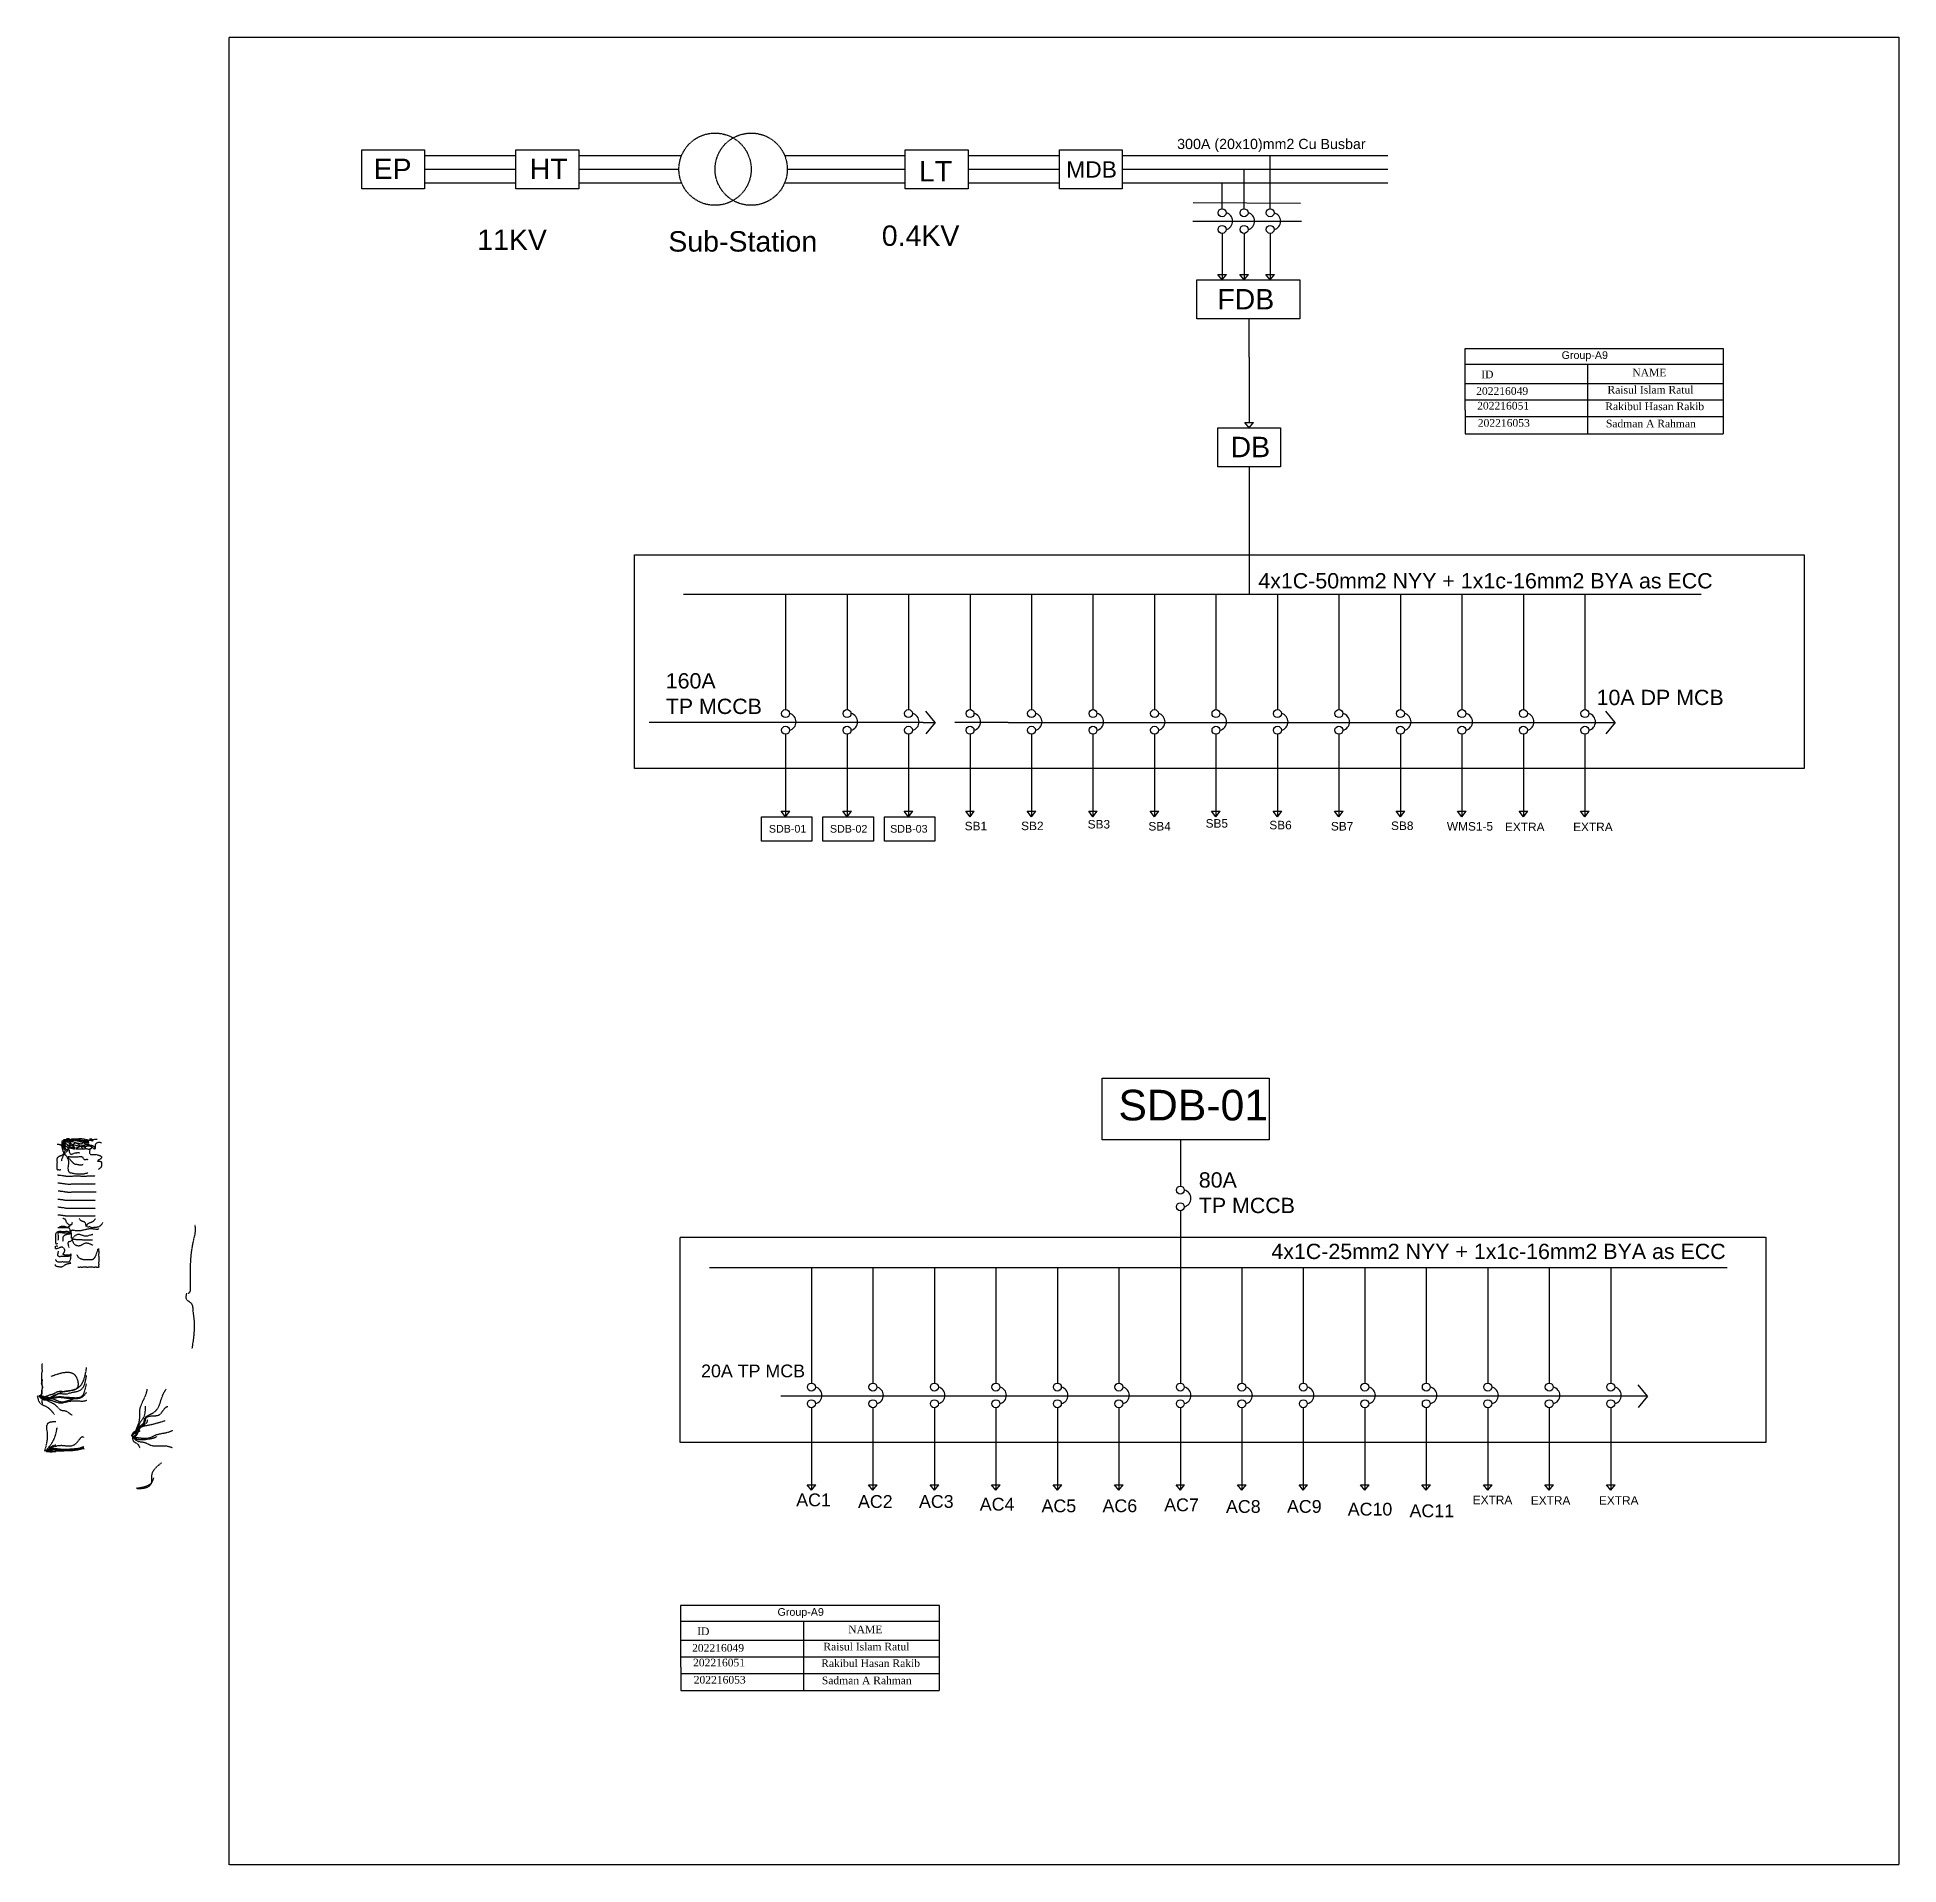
# Model space of a CAD drawing. Header units: inches. Extents: x -913 to 64634, y -1481 to 18188.
# Drawn here: x 3946 to 23657, y -1251 to 18095 of the extents above; entities that cross this region are included whole.
import ezdxf

# ---------------------------------------------------------------- set-up
doc = ezdxf.new("R2010")
doc.units = ezdxf.units.IN
doc.header["$MEASUREMENT"] = 0
doc.linetypes.add('HIDDEN', pattern=[9.525, 6.35, -3.175])
for name, color, linetype in [('AC SDB', 14, 'Continuous'), ('DB TO SDB', 7, 'Continuous'), ('DB wire', 240, 'Continuous'), ('SB Wire', 11, 'Continuous'), ('SLD CONNECTION', 160, 'Continuous')]:
    doc.layers.add(name, color=color, linetype=linetype)
doc.layers.add('ETEXT', color=152, linetype='Continuous', lineweight=5)
doc.styles.add('JASIM', font='times.ttf')
doc.styles.get("Standard").update_dxf_attribs({"font": 'arial.ttf'})

msp = doc.modelspace()

# ---------------------------------------------------------------- texts
at = {"layer": 'ETEXT', "lineweight": 5, "style": 'JASIM'}
for s, p in [('NAME', (20836, 14505.1)), ('202216049', (19182.2, 14309.4)), ('ID', (19236.2, 14484.9)), ('Raisul Islam Ratul', (20572.7, 14322.9)), ('202216051', (19192.6, 14154.1)), ('Rakibul Hasan Rakib', (20549.4, 14147.4)), ('202216053', (19199.4, 13971.9)), ('Sadman A Rahman', (20556.1, 13965.1)), ('ID', (10933.7, 1179.9)), ('NAME', (12533.5, 1200.1)), ('202216049', (10879.7, 1004.4)), ('Raisul Islam Ratul', (12270.2, 1017.9)), ('202216051', (10890.1, 849.1)), ('Rakibul Hasan Rakib', (12246.9, 842.4)), ('202216053', (10896.9, 666.9)), ('Sadman A Rahman', (12253.6, 660.1))]:
    msp.add_text(s, height=81, dxfattribs=at).set_placement(p)
at = {"layer": 'SB Wire', "linetype": 'HIDDEN'}
for p in [(20087, 14689.6), (11784.5, 1384.6)]:
    msp.add_text('Group-A9', height=81, dxfattribs=at).set_placement(p)
at = {"layer": 'SLD CONNECTION'}
for s, height, p in [('300A (20x10)mm2 Cu Busbar', 108, (16016, 16911.4)), ('EP', 216, (7506.5, 16593.8)), ('HT', 216, (9161, 16593.8)), ('LT', 216, (13281.5, 16568.3)), ('MDB', 172.8, (14841.5, 16608.8)), ('11KV', 216, (8604.5, 15843.1)), ('Sub-Station', 216, (10628, 15825.8)), ('0.4KV', 216, (12888.5, 15886.6)), ('FDB', 216, (16440.5, 15213.8)), ('DB', 216, (16581.5, 13649.3)), ('SDB-01', 81, (11693, 9675.1)), ('SDB-02', 81, (12339.5, 9675.1)), ('SDB-03', 81, (12977, 9675.1)), ('SB1', 90, (13766, 9699.8)), ('SB2', 90, (14363.9, 9701.3)), ('SB3', 90, (15068.2, 9719)), ('SB4', 90, (15711.5, 9697.5)), ('SB5', 90, (16317.1, 9727.9)), ('SB6', 90, (16991.6, 9710)), ('SB7', 90, (17643.8, 9697.5)), ('SB8', 90, (18280.5, 9702.9)), ('WMS1-5', 90, (18872, 9696.3)), ('EXTRA', 90, (19487, 9690.8)), ('EXTRA', 90, (20208.5, 9690.8)), ('SDB-01', 324, (15394.2, 6628.6)), ('20A TP MCB', 135, (10975.2, 3909.2)), ('AC1', 135, (11982.5, 2544.2)), ('AC2', 135, (12636.6, 2526.7)), ('AC3', 135, (13282.4, 2527.3)), ('AC4', 135, (13925.9, 2498.3)), ('AC5', 135, (14580.1, 2480.8)), ('AC6', 135, (15225.8, 2481.5)), ('AC7', 135, (15878.9, 2491.7)), ('AC8', 135, (16533.1, 2474.2)), ('AC9', 135, (17178.8, 2474.8)), ('AC10', 135, (17822.3, 2445.8)), ('AC11', 135, (18476.5, 2428.3)), ('EXTRA', 90, (19145.8, 2566.1)), ('EXTRA', 90, (19760.7, 2560.6)), ('EXTRA', 90, (20482.2, 2560.6))]:
    msp.add_text(s, height=height, dxfattribs=at).set_placement(p)
at = {"layer": 'SLD CONNECTION', "linetype": 'HIDDEN'}
for s, p in [('4x1C-50mm2 NYY + 1x1c-16mm2 BYA as ECC', (16875.5, 12260.3)), ('10A DP MCB', (20457.5, 11025.1)), ('4x1C-25mm2 NYY + 1x1c-16mm2 BYA as ECC', (17013.7, 5161.1))]:
    msp.add_text(s, height=162, dxfattribs=at).set_placement(p)
at = {"layer": 'SLD CONNECTION', "linetype": 'HIDDEN', "char_height": 162, "width": 1535.889, "attachment_point": 1}
for s, insert in [('160A \\PTP MCCB', (10601, 11363)), ('80A \\PTP MCCB', (16245.4, 6079.4))]:
    msp.add_mtext(s, dxfattribs=dict(at, insert=insert))

# ---------------------------------------------------------------- linework, layer by layer
at = {"layer": 'AC SDB', "linetype": 'HIDDEN'}
for points in [[(4946, 3290.9), (4955.4, 3311.1), (4967.5, 3329.1), (4978, 3337.6), (4987, 3343.1), (5002.5, 3376.1), (5014, 3404.1), (5031, 3479.3), (5032.5, 3560.1), (5057.5, 3640.6), (5091.2, 3713.3), (5110.7, 3780.3), (5111, 3782.6)], [(4952, 3291.6), (4959.4, 3306.1), (4961.8, 3310.9), (4967.5, 3317.6), (5003, 3347.6), (5019, 3371.1), (5045.5, 3402.1), (5072, 3425.1), (5086, 3475.6), (5134, 3512.6), (5202, 3555.6), (5246.5, 3633.6), (5268.5, 3705.1), (5310.5, 3784)], [(4950, 3284.5), (4955.4, 3297.1), (4964.3, 3311.2), (4984.5, 3324.6), (5028, 3369.6), (5067.5, 3408.6), (5086, 3433.1), (5102.5, 3483.1), (5138, 3498.6), (5238.5, 3513.1), (5283, 3564.1), (5327, 3601.5), (5327.5, 3601.6)], [(4952, 3290.1), (4971, 3326.6), (4993, 3344.1), (5040, 3437.6), (5070.5, 3479.4), (5089, 3542.6), (5092.8, 3603.2)], [(4950, 3279.2), (4994.5, 3293.6), (5037.4, 3375.4), (5104.5, 3400.4), (5304.6, 3451.9)], [(4952, 3290.1), (4971, 3313.1), (5004, 3323.1), (5021.5, 3341.6), (5037.5, 3375.6), (5080, 3407.6), (5110.3, 3454.9), (5110, 3455.1)], [(4950, 3279.2), (5047.5, 3266.6), (5152, 3275.1), (5186.5, 3293.1), (5259, 3314.1), (5356.7, 3337.9), (5378, 3348.2)], [(4950, 3279.2), (4980.3, 3293.7), (5031.1, 3340.8), (5034.9, 3342.6)], [(4950, 3279.2), (5007, 3254.1), (5122, 3256.6), (5189.5, 3271.7), (5212.1, 3282)], [(4953.7, 3268.5), (4961.4, 3237), (5011.6, 3200.1), (5030.6, 3162.6)], [(4955.4, 3276.4), (5026, 3228.6), (5078.5, 3221.6), (5141.6, 3192.7), (5262, 3183.6), (5346.6, 3175.7), (5376.7, 3164.4)], [(4996.7, 2736.6), (5143.5, 2779.6), (5147.5, 2782.6), (5159.3, 2860.1), (5265.8, 3007.6)], [(5003.8, 2731.5), (5133.8, 2761.2), (5182, 2846.5)]]:
    msp.add_spline(points, degree=3, dxfattribs=at)
at = {"layer": 'DB TO SDB', "linetype": 'HIDDEN'}
for points in [[(10269.5, 12614.3), (22655, 12614.3), (22655, 10353.8), (10269.5, 10353.8)], [(10753.2, 5392.6), (22249.2, 5392.6), (22249.2, 3220.6), (10753.2, 3220.6)]]:
    msp.add_lwpolyline(points, close=True, dxfattribs=at)
for points in [[(5543.1, 4798.7), (5558.9, 4808.1), (5568.9, 4862), (5567.9, 4985.5), (5570.4, 5123), (5606.9, 5381.2), (5616.2, 5515.6), (5615.9, 5516.5)], [(5526.2, 4798.7), (5526.3, 4733.4), (5570.5, 4698.8), (5594.5, 4612.5), (5605, 4518), (5605, 4380.4), (5583.5, 4209)]]:
    msp.add_spline(points, degree=3, dxfattribs=at)
at = {"layer": 'DB wire', "linetype": 'HIDDEN'}
for points in [[(4464.8, 4011.3), (4430.9, 3869.3), (4390.9, 3806.8), (4313.9, 3770.3), (4225.4, 3756.8), (4157.9, 3753.3), (4104.9, 3726.8), (4060.2, 3716.5), (4004.4, 3694.3), (3965.6, 3714.5)], [(4094.1, 3921.1), (4352.1, 3922.7), (4367.2, 3794.3), (4221.2, 3756.1), (4060.8, 3684.9), (3965.6, 3714.5)], [(3975.4, 3718.3), (3979.4, 3720.3), (3982.9, 3721.8), (3988.8, 3725.3), (3991.9, 3731.3), (3994.9, 3751.3), (3994.9, 3768.8), (4002.9, 3803.3), (3998.4, 3823.8), (3992.9, 3840.3), (3994.4, 3861.3), (3994.9, 3885.3), (3995.9, 3930.8), (3996.9, 3960.3), (4000.4, 3974.3), (4000.4, 3985.8), (4000.4, 3991.3), (3999.4, 3992.8), (3998.4, 4006.3), (3997.9, 4019.3), (3997.9, 4038.8), (3997.9, 4049.3), (4000.4, 4052.8), (4004.4, 4053.7)], [(4464.8, 3927.3), (4450.4, 3859.3), (4429.4, 3801.8), (4394.4, 3767.8), (4300.9, 3743.3), (4253.9, 3730.8), (4169.4, 3733.8), (4090.4, 3697.8), (3987.8, 3685.3), (3960.8, 3714.5)], [(4464.8, 3839.3), (4445.9, 3764.8), (4425.3, 3716.7), (4410.4, 3702.3), (4355.9, 3689.8), (4293.9, 3693.3), (4228.4, 3697.8), (4185.4, 3701.3), (4150.9, 3698.3), (4117.4, 3692.8), (4080.4, 3687.3), (4049.4, 3682.8), (4005.7, 3676.8), (3965.6, 3714.5)], [(4464.8, 3746.8), (4421.4, 3699.3), (4303.9, 3681.8), (4234.3, 3689.6), (4159.9, 3693.8), (4081.4, 3679.8), (3965.6, 3714.5)], [(3976, 3721.2), (3980.3, 3717), (3993.9, 3727.8), (3996.9, 3740.8), (3996.9, 3771.3), (4004.4, 3806.8), (3998.4, 3832.3), (4000.4, 3882.3), (4000.4, 3885.3)], [(3945.7, 3714.5), (3977, 3634.8), (4041, 3600.2), (4127.7, 3514.7)], [(3965.6, 3714.5), (4021.9, 3693.8), (4047.4, 3669.8), (4125.6, 3626.3), (4210.8, 3558.3), (4241.1, 3555.1), (4314.4, 3511.2), (4316.3, 3510.5)], [(3965.6, 3714.5), (3976.4, 3714.5), (4000.4, 3714.5)], [(3965.6, 3714.5), (4022.9, 3670.8), (4059.9, 3670.8), (4197.9, 3638.3), (4257.9, 3650.3), (4385.9, 3659.3), (4467.6, 3665.2), (4470.3, 3666.3)], [(4335.2, 3679.9), (4272.3, 3660.8), (4213.8, 3646.8), (4120.5, 3676.1), (3965.6, 3714.5)], [(3972.7, 3718.1), (3992.3, 3701.5), (4000.4, 3688.8), (4000.4, 3680.8), (3995.4, 3658.2), (3996.6, 3638.2), (4004.4, 3634.8)], [(4040.6, 3125.6), (4092.5, 3121.5), (4145.9, 3126)]]:
    msp.add_spline(points, degree=3, dxfattribs=at)
at = {"layer": 'DB wire', "color": 30, "linetype": 'HIDDEN', "true_color": 0xf26722}
for points in [[(4026.1, 3128.3), (4053.5, 3325.5), (4046.9, 3386.2), (4056.1, 3417.8), (4143.9, 3440)], [(4033.2, 3126.4), (4128.4, 3265.3), (4156.9, 3378.6)], [(4038.4, 3132.6), (4199.7, 3189.1), (4360.2, 3213.2), (4435.6, 3274.3), (4437, 3271.4)], [(4038.4, 3132.6), (4117.7, 3155.9), (4179.4, 3151.1), (4205.1, 3149.6), (4260.3, 3150), (4321.7, 3151.8), (4345.1, 3154.5), (4392, 3160.6), (4439.6, 3179.6)], [(4040.3, 3133.3), (4091.6, 3175.4), (4143.9, 3195.4)], [(4040.6, 3125.6), (4131.5, 3146), (4192.3, 3143.8), (4378.5, 3154.6), (4422.1, 3160), (4439.3, 3166)], [(4040.6, 3125.6), (4287, 3134.5), (4408, 3150.9), (4438.5, 3149.8), (4438.7, 3149.4)]]:
    msp.add_spline(points, degree=3, dxfattribs=at)
at = {"layer": 'Defpoints', "linetype": 'HIDDEN'}
msp.add_lwpolyline([(5977, 18095), (23657, 18095), (23657, -1251), (5977, -1251)], close=True, dxfattribs=at)
at = {"layer": 'SB Wire'}
for p, q in [((19064.4, 14633.4), (21798.1, 14633.4)), ((19064.4, 14147.4), (19064.4, 14633.4)), ((20360.4, 14633.4), (20360.4, 13897.6)), ((21798.1, 14633.4), (21798.1, 13897.6)), ((19064.4, 14430.9), (21798.1, 14430.9)), ((19061, 14255.4), (21798.1, 14255.4)), ((19064.4, 14147.4), (19064.4, 13897.6)), ((19067.7, 14079.9), (21798.1, 14079.9)), ((19064.4, 13897.6), (21798.1, 13897.6)), ((10761.9, 1328.4), (13495.6, 1328.4)), ((10761.9, 842.4), (10761.9, 1328.4)), ((12057.9, 1328.4), (12057.9, 592.6)), ((13495.6, 1328.4), (13495.6, 592.6)), ((10761.9, 1125.9), (13495.6, 1125.9)), ((10758.5, 950.4), (13495.6, 950.4)), ((10761.9, 842.4), (10761.9, 592.6)), ((10761.9, 592.6), (13495.6, 592.6)), ((10765.2, 774.9), (13495.6, 774.9))]:
    msp.add_line(p, q, dxfattribs=at)
for points in [[(19061, 14633.4), (21801.5, 14633.4), (21801.5, 14797.6), (19061, 14797.6)], [(10758.5, 1328.4), (13499, 1328.4), (13499, 1492.6), (10758.5, 1492.6)]]:
    msp.add_lwpolyline(points, close=True, dxfattribs=at)
at = {"layer": 'SB Wire', "linetype": 'HIDDEN'}
for centre, radius, start, end in [((4474.8, 6369.1), 257.4, 169.09505, 188.28861), ((4352.5, 6396), 136.3, 188.11747, 209.94782), ((4203.3, 5437.9), 100, 355.47969, 6.57594), ((4273.1, 5204.1), 31.7, 340.32208, 21.46161)]:
    msp.add_arc(centre, radius, start, end, dxfattribs=at)
for points in [[(4266.7, 6316.2), (4243, 6312.1), (4224.7, 6274.5), (4155.5, 6227.2), (4154, 6201.9), (4155.5, 6186.6)], [(4218.5, 6332), (4197.1, 6365.6), (4157.5, 6373.1)], [(4274.7, 6316.2), (4210, 6229.9), (4200.7, 6196.5)], [(4209.1, 6415.5), (4206.1, 6364.8), (4222, 6294.3), (4256.3, 6249.6), (4264.3, 6241.6)], [(4221.6, 6415.5), (4257.7, 6350.7), (4333.3, 6328), (4331.8, 6328)], [(4222.5, 6332), (4245.2, 6385.7), (4245.2, 6386.7), (4245.2, 6392)], [(4224.9, 6427.7), (4420.6, 6418.6), (4452.9, 6414.8), (4492.9, 6421.1), (4584.9, 6430.1)], [(4224.9, 6423.9), (4388.3, 6415.2), (4482.7, 6390.4)], [(4224.9, 6417.6), (4233.3, 6408.3), (4253.5, 6380.9), (4273.5, 6362.2), (4339.5, 6336)], [(4562, 6332), (4548.4, 6350.9), (4473.2, 6354.4), (4336.2, 6368.2), (4224.9, 6417.6)], [(4224.9, 6417.6), (4297.9, 6387.5), (4297.4, 6385.3)], [(4224.9, 6417.6), (4339.8, 6398.5), (4378.4, 6377.6), (4428.5, 6328.3)], [(4224.9, 6415.5), (4232.3, 6369.7), (4240.5, 6344.7), (4252.8, 6318.3), (4266.7, 6316.2)], [(4224.9, 6328), (4226.1, 6326.4), (4238.2, 6328)], [(4225, 6417.6), (4366.3, 6414.2), (4552.2, 6328)], [(4258.5, 6434.1), (4248.7, 6413.2), (4248.7, 6412.2)], [(4284.2, 6434.9), (4258.9, 6434.8)], [(4261.3, 6366.7), (4280, 6367.2), (4290.3, 6374.1)], [(4292.3, 6374.1), (4277.3, 6329.8), (4266.2, 6329.3)], [(4278.5, 6324.2), (4286, 6324.4), (4286, 6324)], [(4281.7, 6316.4), (4296, 6274.1), (4347, 6283.9), (4387.4, 6287.3), (4393, 6287.1)], [(4292.3, 6382.1), (4294.2, 6409.7), (4284.2, 6434.9)], [(4343.2, 6336), (4332.4, 6354.5), (4294.3, 6374.1), (4294.3, 6374.3)], [(4482.8, 6419.3), (4431.5, 6430.4), (4417.5, 6432.4), (4374, 6431.4), (4359.5, 6431.4), (4345.8, 6430.7), (4298, 6418.6), (4297.9, 6409.6), (4299.6, 6408.6), (4297.9, 6407.1)], [(4347.5, 6336), (4326.7, 6347.7), (4337, 6386.1), (4385, 6386.1), (4425, 6386.1), (4452, 6407.1), (4482.7, 6407.1), (4482.7, 6419.3)], [(4343.9, 6328), (4334, 6324.4), (4327.8, 6328)], [(4355.5, 6336), (4391.2, 6349.6), (4486.3, 6376.6), (4488.3, 6376.6)], [(4355.5, 6328), (4397.4, 6326.3), (4437.4, 6327.5)], [(4436.3, 6351.5), (4450.6, 6338.3), (4505.7, 6324.4), (4510.7, 6324.4)], [(4437.4, 6327.5), (4452.8, 6327.5), (4454.7, 6347.7)], [(4532, 6410.6), (4486.6, 6413.1), (4490.3, 6384.6)], [(4490.3, 6376.6), (4496.5, 6366.6), (4520.3, 6367), (4515, 6328.1), (4503.8, 6328.8)], [(4502.7, 6316.4), (4502.5, 6274.1), (4556.5, 6268.6), (4625.1, 6229.2), (4584.7, 6199.2), (4625.1, 6189.6), (4627, 6166.9), (4625.1, 6142.6), (4590, 6108.8)], [(4498.8, 6433.9), (4522.6, 6432.6), (4531.9, 6410.6)], [(4507.3, 6324.3), (4501.6, 6324.4), (4500.1, 6323.2), (4499.9, 6323.6)], [(4558, 6328), (4549.6, 6325.5), (4547.5, 6328), (4547.5, 6327.5)], [(4562, 6330), (4581.5, 6393.4), (4621.9, 6389.5), (4622.2, 6388.5)], [(4155.5, 6185.6), (4153.5, 6167.4), (4154, 6145.9), (4155.5, 6137.5), (4155.5, 6138.6), (4153.5, 6116.2), (4155.5, 6108.8), (4155.5, 6106.9), (4161.5, 6106.9), (4171.5, 6106.9), (4191.5, 6106.9), (4195.7, 6108.8)], [(4259.9, 6241.6), (4277.5, 6191.2), (4271.5, 6134.9), (4288.8, 6077.7), (4321.4, 6070.2), (4360, 6062.4), (4389.8, 6063.3), (4412, 6061.4), (4449.5, 6066.4), (4485.5, 6075.1)], [(4268.3, 6243.1), (4295.8, 6211.9), (4347, 6166.6), (4375.5, 6162.9), (4392, 6158.9), (4398.6, 6157.8), (4430.6, 6166.6), (4431.5, 6168.2)], [(4272.3, 6245.6), (4350, 6243.1), (4386.7, 6244.5), (4421.9, 6243.1), (4444.1, 6215.3), (4479.7, 6215.7), (4483.5, 6213.6)], [(4159.5, 6051.7), (4218, 6044.9), (4247.2, 6040.2), (4325.4, 6040.2), (4403.7, 6040.2), (4482, 6040.2), (4560.2, 6040.2)], [(4163.5, 5968.1), (4222, 5961.2), (4251.1, 5956.5), (4329.4, 5956.5), (4407.6, 5956.5), (4485.9, 5956.5), (4564.2, 5956.5)], [(4163.6, 5795.9), (4222, 5789), (4251.2, 5784.3), (4329.5, 5784.3), (4407.7, 5784.3), (4486, 5784.3), (4564.2, 5784.3)], [(4167.6, 5883.4), (4226, 5876.5), (4255.2, 5871.8), (4333.4, 5871.8), (4411.7, 5871.8), (4490, 5871.8), (4568.2, 5871.8)], [(4163.6, 5712.4), (4222, 5705.5), (4251.2, 5700.8), (4329.4, 5700.8), (4407.7, 5700.8), (4486, 5700.8), (4564.2, 5700.8)], [(4163.6, 5630.4), (4222, 5623.5), (4251.2, 5618.8), (4329.4, 5618.8), (4407.7, 5618.8), (4486, 5618.8), (4564.2, 5618.8)], [(4290.9, 5504.8), (4280.7, 5526.1), (4257, 5547.4), (4249.4, 5571), (4223.5, 5588.7), (4217.3, 5589.6)], [(4290.9, 5504.8), (4302.2, 5525.9), (4315.1, 5527.5), (4318, 5546.3), (4318.6, 5546.3)], [(4465.8, 5505.2), (4458, 5535.9), (4451.7, 5547.8), (4412.7, 5563.8), (4390.3, 5590.2)], [(4469.5, 5505.2), (4479.5, 5530.9), (4504.7, 5547.4), (4537.4, 5561.1), (4563.3, 5590)], [(4477.5, 5501.2), (4506.1, 5502.6), (4518.3, 5497.2), (4540.7, 5497.2), (4611.5, 5511.5), (4640.7, 5547.1)], [(4295.7, 5428.3), (4266.1, 5451.7), (4237.7, 5450.1), (4209.9, 5450.1), (4170.4, 5450.1), (4139.3, 5423.7), (4139.3, 5411.8), (4138.9, 5398.6), (4139, 5374.4), (4139, 5359), (4145.1, 5320.1), (4164.7, 5330.1)], [(4295, 5438.1), (4279.5, 5491), (4257, 5492), (4226, 5492), (4193.7, 5491.2), (4163, 5492)], [(4295, 5433.1), (4267, 5435.1), (4223.5, 5435.1), (4166.6, 5433.9), (4166.5, 5409.1), (4166.5, 5382.1), (4164.7, 5356.6)], [(4282.9, 5504.8), (4270.1, 5497), (4230.2, 5505.6), (4177.7, 5497)], [(4295, 5425.9), (4219.5, 5396.6), (4219.5, 5346.6)], [(4311.1, 5364.5), (4302.1, 5347.8), (4280.7, 5344), (4280.6, 5283.9)], [(4308.8, 5380.5), (4307, 5398.8), (4307, 5429.8), (4307, 5459.6), (4313.1, 5467.5), (4327.4, 5467.5), (4387.6, 5462), (4509.9, 5483.9), (4573.9, 5475.8)], [(4313.7, 5375.5), (4383.4, 5424.4), (4453.5, 5405.9), (4520.2, 5420.2), (4533.7, 5423.6)], [(4315.1, 5372.5), (4393.4, 5367.2), (4533.7, 5366.1)], [(4315.1, 5364.5), (4339.3, 5318.3), (4392.1, 5303.1), (4455, 5330.6), (4535.6, 5307.5)], [(4573.9, 5475.8), (4598.8, 5474.8), (4598.8, 5474.6)], [(4295, 5201.5), (4221.3, 5216.6), (4237.7, 5245.9), (4216.2, 5284.9), (4164.1, 5272.8), (4138.8, 5271.1), (4139.9, 5283.7), (4138.4, 5297.7), (4164.7, 5297.1), (4165.3, 5297)], [(4299, 5185.5), (4278, 5129.3), (4246.5, 5128.3), (4230.5, 5129.3), (4200.5, 5129.3), (4162.8, 5129.3), (4138.6, 5157.5)], [(4295, 5193.5), (4269.5, 5188.2), (4239, 5188.2), (4208.5, 5188.2), (4171.7, 5188.2), (4171.7, 5244.6)], [(4586.7, 5264.4), (4564.6, 5199.7), (4526.5, 5152.7), (4486.4, 5154), (4444.1, 5152.8), (4378.5, 5185.2), (4366.6, 5207.9)], [(4594.7, 5261.9), (4596.5, 5243.4), (4596.4, 5220.5), (4594.7, 5216), (4594.7, 5209.4), (4597, 5163.4), (4596.5, 5150.9), (4596, 5129.4), (4594.1, 5124.5), (4594.7, 5121.4), (4596, 5096.8), (4596.5, 5083.9), (4596.5, 5073.9), (4593, 5072.9), (4573, 5073.4), (4565.3, 5074.9), (4555, 5073.4), (4542, 5073.4), (4488, 5073.4), (4471.5, 5073.4), (4445.9, 5076.4), (4429.5, 5073.4), (4394, 5072.9), (4380.5, 5072.9), (4376.5, 5075.8)], [(4594.7, 5264.4), (4594.7, 5253.7), (4593.6, 5252.2), (4593.5, 5252.5)], [(4594.7, 5272.4), (4599.4, 5266.4)], [(4301, 5116.1), (4238.7, 5096.5), (4195.5, 5074.9), (4169.1, 5078.6), (4138.4, 5100.4), (4139.9, 5105.6), (4140.3, 5105.3)], [(4302, 5120.1), (4295.5, 5123.3)]]:
    msp.add_spline(points, degree=3, dxfattribs=at)
at = {"layer": 'SLD CONNECTION'}
for p, q in [((8048, 16842.1), (9014, 16842.1)), ((9680, 16842.1), (10769.5, 16843.9)), ((11859.2, 16843), (13137.5, 16842.1)), ((13803.5, 16842.1), (14769.5, 16842.1)), ((15435.5, 16842.1), (16401.5, 16842.1)), ((15435.5, 16842.1), (18248, 16842.1)), ((17000.8, 16278.5), (17000.8, 16842.1)), ((8048, 16698.1), (9014, 16698.1)), ((9680, 16698.1), (10740.6, 16698.1)), ((11887.8, 16698.1), (13137.5, 16698.1)), ((13803.5, 16698.1), (14769.5, 16698.1)), ((15435.5, 16698.1), (16401.5, 16698.1)), ((15435.5, 16698.1), (18248, 16698.1)), ((16724.8, 16278.5), (16724.8, 16698.1)), ((8048, 16554.1), (9014, 16554.1)), ((9680, 16554.1), (10768.5, 16554.6)), ((11859.8, 16554.4), (13137.5, 16554.1)), ((13803.5, 16554.1), (14769.5, 16554.1)), ((15435.5, 16554.1), (16401.5, 16554.1)), ((15435.5, 16554.1), (18248, 16554.1)), ((16492.3, 16278.5), (16492.3, 16554.1)), ((16184, 16344.8), (17322.5, 16337.3)), ((16182.5, 16148.3), (17331.5, 16148.3)), ((16492.3, 16018.1), (16492.3, 15525.8)), ((16724.8, 16018.1), (16724.8, 15525.8)), ((17000.8, 16018.1), (17000.8, 15525.8)), ((16492.3, 15525.8), (16446.7, 15582.8)), ((16446.7, 15582.8), (16538, 15582.8)), ((16492.3, 15525.8), (16538, 15582.8)), ((16724.8, 15525.8), (16679.2, 15582.8)), ((16679.2, 15582.8), (16770.5, 15582.8)), ((16724.8, 15525.8), (16770.5, 15582.8)), ((17000.8, 15525.8), (16955.2, 15582.8)), ((16955.2, 15582.8), (17046.5, 15582.8)), ((17000.8, 15525.8), (17046.5, 15582.8)), ((16778, 14707.7), (16778, 15113.3)), ((16778, 14707.7), (16778, 14018.3)), ((16778, 13961.3), (16732.3, 14018.3)), ((16732.3, 14018.3), (16823.7, 14018.3)), ((16778, 13961.3), (16823.7, 14018.3)), ((16778, 13548.8), (16778, 12802.4)), ((16778, 12802.4), (16778, 12200.3)), ((10790, 12200.3), (21564.5, 12200.3)), ((11869.3, 12200.3), (11869.3, 10977.8)), ((12520.4, 12200.3), (12520.4, 10977.8)), ((13171.5, 12200.3), (13171.5, 10977.8)), ((13822.7, 12200.3), (13822.7, 10977.8)), ((14473.8, 12200.3), (14473.8, 10977.8)), ((15124.9, 12200.3), (15124.9, 10977.8)), ((15776, 12200.3), (15776, 10977.8)), ((16427.1, 12200.3), (16427.1, 10977.8)), ((17078.2, 12200.3), (17078.2, 10977.8)), ((17729.3, 12200.3), (17729.3, 10977.8)), ((18380.5, 12200.3), (18380.5, 10977.8)), ((19031.6, 12200.3), (19031.6, 10977.8)), ((19682.7, 12200.3), (19682.7, 10977.8)), ((20333.8, 12200.3), (20333.8, 10977.8)), ((13325, 10841.3), (10424, 10841.3)), ((13325, 10841.3), (13457, 10841.3)), ((13454, 10841.3), (13353.5, 10961.3)), ((13454, 10841.3), (13353.5, 10721.3)), ((14228, 10841.3), (13661, 10841.3)), ((14228, 10841.3), (18843.5, 10841.3)), ((18843.5, 10841.3), (20654, 10841.3)), ((20654, 10841.3), (20553.5, 10961.3)), ((20654, 10841.3), (20553.5, 10721.3)), ((11869.3, 10717.4), (11869.3, 9843.8)), ((12520.4, 10717.4), (12520.4, 9843.8)), ((13171.5, 10717.4), (13171.5, 9843.8)), ((13822.7, 10717.4), (13822.7, 9843.8)), ((14473.8, 10717.4), (14473.8, 9843.8)), ((15124.9, 10717.4), (15124.9, 9843.8)), ((15776, 10717.4), (15776, 9843.8)), ((16427.1, 10717.4), (16427.1, 9843.8)), ((17078.2, 10717.4), (17078.2, 9843.8)), ((17729.3, 10717.4), (17729.3, 9843.8)), ((18380.5, 10717.4), (18380.5, 9843.8)), ((19031.6, 10717.4), (19031.6, 9843.8)), ((19682.7, 10717.4), (19682.7, 9843.8)), ((20333.8, 10717.4), (20333.8, 9843.8)), ((11869.3, 9843.8), (11823.6, 9900.8)), ((11823.6, 9900.8), (11915, 9900.8)), ((11869.3, 9843.8), (11915, 9900.8)), ((12520.4, 9843.8), (12474.8, 9900.8)), ((12474.8, 9900.8), (12566.1, 9900.8)), ((12520.4, 9843.8), (12566.1, 9900.8)), ((13171.5, 9843.8), (13125.9, 9900.8)), ((13125.9, 9900.8), (13217.2, 9900.8)), ((13171.5, 9843.8), (13217.2, 9900.8)), ((13822.7, 9843.8), (13777, 9900.8)), ((13777, 9900.8), (13868.3, 9900.8)), ((13822.7, 9843.8), (13868.3, 9900.8)), ((14473.8, 9843.8), (14428.1, 9900.8)), ((14428.1, 9900.8), (14519.4, 9900.8)), ((14473.8, 9843.8), (14519.4, 9900.8)), ((15124.9, 9843.8), (15079.2, 9900.8)), ((15079.2, 9900.8), (15170.6, 9900.8)), ((15124.9, 9843.8), (15170.6, 9900.8)), ((15776, 9843.8), (15730.3, 9900.8)), ((15730.3, 9900.8), (15821.7, 9900.8)), ((15776, 9843.8), (15821.7, 9900.8)), ((16427.1, 9843.8), (16381.4, 9900.8)), ((16381.4, 9900.8), (16472.8, 9900.8)), ((16427.1, 9843.8), (16472.8, 9900.8)), ((17078.2, 9843.8), (17032.6, 9900.8)), ((17032.6, 9900.8), (17123.9, 9900.8)), ((17078.2, 9843.8), (17123.9, 9900.8)), ((17729.3, 9843.8), (17683.7, 9900.8)), ((17683.7, 9900.8), (17775, 9900.8)), ((17729.3, 9843.8), (17775, 9900.8)), ((18380.5, 9843.8), (18334.8, 9900.8)), ((18334.8, 9900.8), (18426.1, 9900.8)), ((18380.5, 9843.8), (18426.1, 9900.8)), ((19031.6, 9843.8), (18985.9, 9900.8)), ((18985.9, 9900.8), (19077.2, 9900.8)), ((19031.6, 9843.8), (19077.2, 9900.8)), ((19682.7, 9843.8), (19637, 9900.8)), ((19637, 9900.8), (19728.4, 9900.8)), ((19682.7, 9843.8), (19728.4, 9900.8)), ((20333.8, 9843.8), (20288.1, 9900.8)), ((20288.1, 9900.8), (20379.5, 9900.8)), ((20333.8, 9843.8), (20379.5, 9900.8)), ((16049.7, 6418.6), (16049.7, 5932.6)), ((16049.7, 5672.2), (16049.7, 5070.1)), ((11063.7, 5070.1), (21838.2, 5070.1)), ((12143.1, 5070.1), (12143.1, 3847.6)), ((12794.2, 5070.1), (12794.2, 3847.6)), ((13445.3, 5070.1), (13445.3, 3847.6)), ((14096.4, 5070.1), (14096.4, 3847.6)), ((14747.5, 5070.1), (14747.5, 3847.6)), ((15398.6, 5070.1), (15398.6, 3847.6)), ((16049.7, 5070.1), (16049.7, 3847.6)), ((16700.9, 5070.1), (16700.9, 3847.6)), ((17352, 5070.1), (17352, 3847.6)), ((18003.1, 5070.1), (18003.1, 3847.6)), ((18654.2, 5070.1), (18654.2, 3847.6)), ((19305.3, 5070.1), (19305.3, 3847.6)), ((19956.4, 5070.1), (19956.4, 3847.6)), ((20607.6, 5070.1), (20607.6, 3847.6)), ((20997.9, 3711.1), (20897.4, 3831.1)), ((11819.7, 3714.1), (20991.4, 3714.1)), ((12143.1, 3587.2), (12143.1, 2713.6)), ((12794.2, 3587.2), (12794.2, 2713.6)), ((13445.3, 3587.2), (13445.3, 2713.6)), ((14096.4, 3587.2), (14096.4, 2713.6)), ((14747.5, 3587.2), (14747.5, 2713.6)), ((15398.6, 3587.2), (15398.6, 2713.6)), ((16049.7, 3587.2), (16049.7, 2713.6)), ((16700.9, 3587.2), (16700.9, 2713.6)), ((17352, 3587.2), (17352, 2713.6)), ((18003.1, 3587.2), (18003.1, 2713.6)), ((18654.2, 3587.2), (18654.2, 2713.6)), ((19305.3, 3587.2), (19305.3, 2713.6)), ((19956.4, 3587.2), (19956.4, 2713.6)), ((20607.6, 3587.2), (20607.6, 2713.6)), ((20997.9, 3711.1), (20897.4, 3591.1)), ((20991.4, 3714.1), (20991.4, 3714.1)), ((12143.1, 2713.6), (12097.4, 2770.6)), ((12097.4, 2770.6), (12188.7, 2770.6)), ((12143.1, 2713.6), (12188.7, 2770.6)), ((12794.2, 2713.6), (12748.5, 2770.6)), ((12748.5, 2770.6), (12839.8, 2770.6)), ((12794.2, 2713.6), (12839.8, 2770.6)), ((13445.3, 2713.6), (13399.6, 2770.6)), ((13399.6, 2770.6), (13491, 2770.6)), ((13445.3, 2713.6), (13491, 2770.6)), ((14096.4, 2713.6), (14050.7, 2770.6)), ((14050.7, 2770.6), (14142.1, 2770.6)), ((14096.4, 2713.6), (14142.1, 2770.6)), ((14747.5, 2713.6), (14701.9, 2770.6)), ((14701.9, 2770.6), (14793.2, 2770.6)), ((14747.5, 2713.6), (14793.2, 2770.6)), ((15398.6, 2713.6), (15353, 2770.6)), ((15353, 2770.6), (15444.3, 2770.6)), ((15398.6, 2713.6), (15444.3, 2770.6)), ((16049.7, 2713.6), (16004.1, 2770.6)), ((16004.1, 2770.6), (16095.4, 2770.6)), ((16049.7, 2713.6), (16095.4, 2770.6)), ((16700.9, 2713.6), (16655.2, 2770.6)), ((16655.2, 2770.6), (16746.5, 2770.6)), ((16700.9, 2713.6), (16746.5, 2770.6)), ((17352, 2713.6), (17306.3, 2770.6)), ((17306.3, 2770.6), (17397.6, 2770.6)), ((17352, 2713.6), (17397.6, 2770.6)), ((18003.1, 2713.6), (17957.4, 2770.6)), ((17957.4, 2770.6), (18048.8, 2770.6)), ((18003.1, 2713.6), (18048.8, 2770.6)), ((18654.2, 2713.6), (18608.5, 2770.6)), ((18608.5, 2770.6), (18699.9, 2770.6)), ((18654.2, 2713.6), (18699.9, 2770.6)), ((19305.3, 2713.6), (19259.7, 2770.6)), ((19259.7, 2770.6), (19351, 2770.6)), ((19305.3, 2713.6), (19351, 2770.6)), ((19956.4, 2713.6), (19910.8, 2770.6)), ((19910.8, 2770.6), (20002.1, 2770.6)), ((19956.4, 2713.6), (20002.1, 2770.6)), ((20607.6, 2713.6), (20561.9, 2770.6)), ((20561.9, 2770.6), (20653.2, 2770.6)), ((20607.6, 2713.6), (20653.2, 2770.6))]:
    msp.add_line(p, q, dxfattribs=at)
for points in [[(7382, 16904.3), (8048, 16904.3), (8048, 16491.8), (7382, 16491.8)], [(9014, 16904.3), (9680, 16904.3), (9680, 16491.8), (9014, 16491.8)], [(13137.5, 16904.3), (13803.5, 16904.3), (13803.5, 16491.8), (13137.5, 16491.8)], [(14769.5, 16904.3), (15435.5, 16904.3), (15435.5, 16491.8), (14769.5, 16491.8)], [(16223, 15525.8), (17315, 15525.8), (17315, 15113.3), (16223, 15113.3)], [(16445, 13961.3), (17111, 13961.3), (17111, 13548.8), (16445, 13548.8)], [(11613.5, 9843.8), (12149, 9843.8), (12149, 9584.3), (11613.5, 9584.3)], [(12264.6, 9843.8), (12800.1, 9843.8), (12800.1, 9584.3), (12264.6, 9584.3)], [(12915.7, 9843.8), (13451.2, 9843.8), (13451.2, 9584.3), (12915.7, 9584.3)], [(15223.2, 7074.1), (16991.7, 7074.1), (16991.7, 6421.6), (15223.2, 6421.6)]]:
    msp.add_lwpolyline(points, close=True, dxfattribs=at)
at = {"layer": 'SLD CONNECTION', "linetype": 'HIDDEN'}
for centre in [(11123, 16698.1), (11505.4, 16698.1)]:
    msp.add_circle(centre, 382.4, dxfattribs=at)
at = {"layer": 'SLD CONNECTION'}
for centre in [(16492.3, 16236.5), (16724.8, 16236.5), (17000.8, 16236.5), (16492.3, 16060.1), (16724.8, 16060.1), (17000.8, 16060.1), (11869.3, 10935.8), (12520.4, 10935.8), (13171.5, 10935.8), (13822.7, 10935.8), (14473.8, 10935.8), (15124.9, 10935.8), (15776, 10935.8), (16427.1, 10935.8), (17078.2, 10935.8), (17729.3, 10935.8), (18380.5, 10935.8), (19031.6, 10935.8), (19682.7, 10935.8), (20333.8, 10935.8), (11869.3, 10759.4), (12520.4, 10759.4), (13171.5, 10759.4), (13822.7, 10759.4), (14473.8, 10759.4), (15124.9, 10759.4), (15776, 10759.4), (16427.1, 10759.4), (17078.2, 10759.4), (17729.3, 10759.4), (18380.5, 10759.4), (19031.6, 10759.4), (19682.7, 10759.4), (20333.8, 10759.4), (16049.7, 5890.6), (16049.7, 5714.2), (12143.1, 3805.6), (12794.2, 3805.6), (13445.3, 3805.6), (14096.4, 3805.6), (14747.5, 3805.6), (15398.6, 3805.6), (16049.7, 3805.6), (16700.9, 3805.6), (17352, 3805.6), (18003.1, 3805.6), (18654.2, 3805.6), (19305.3, 3805.6), (19956.4, 3805.6), (20607.6, 3805.6), (12143.1, 3629.2), (12794.2, 3629.2), (13445.3, 3629.2), (14096.4, 3629.2), (14747.5, 3629.2), (15398.6, 3629.2), (16049.7, 3629.2), (16700.9, 3629.2), (17352, 3629.2), (18003.1, 3629.2), (18654.2, 3629.2), (19305.3, 3629.2), (19956.4, 3629.2), (20607.6, 3629.2)]:
    msp.add_circle(centre, 42, dxfattribs=at)
for centre in [(16513.3, 16148.3), (16745.8, 16148.3), (17021.8, 16146.8), (11890.3, 10847.6), (12541.4, 10847.6), (13192.5, 10847.6), (13843.7, 10847.6), (14494.8, 10847.6), (15145.9, 10847.6), (15797, 10847.6), (16448.1, 10847.6), (17099.2, 10847.6), (17750.3, 10847.6), (18401.5, 10847.6), (19052.6, 10847.6), (19703.7, 10847.6), (20354.8, 10847.6), (16070.7, 5802.4), (12164.1, 3717.4), (12815.2, 3717.4), (13466.3, 3717.4), (14117.4, 3717.4), (14768.5, 3717.4), (15419.6, 3717.4), (16070.7, 3717.4), (16721.9, 3717.4), (17373, 3717.4), (18024.1, 3717.4), (18675.2, 3717.4), (19326.3, 3717.4), (19977.4, 3717.4), (20628.6, 3717.4)]:
    msp.add_arc(centre, 90.7, 283.3925, 76.6075, dxfattribs=at)

msp.set_redraw_order([(e.dxf.handle, doc.entitydb.next_handle()) for e in msp.query("TEXT MTEXT ATTDEF DIMENSION ARC_DIMENSION")])  # texts and dimensions are drawn at this point

doc.saveas('drawing.dxf')
